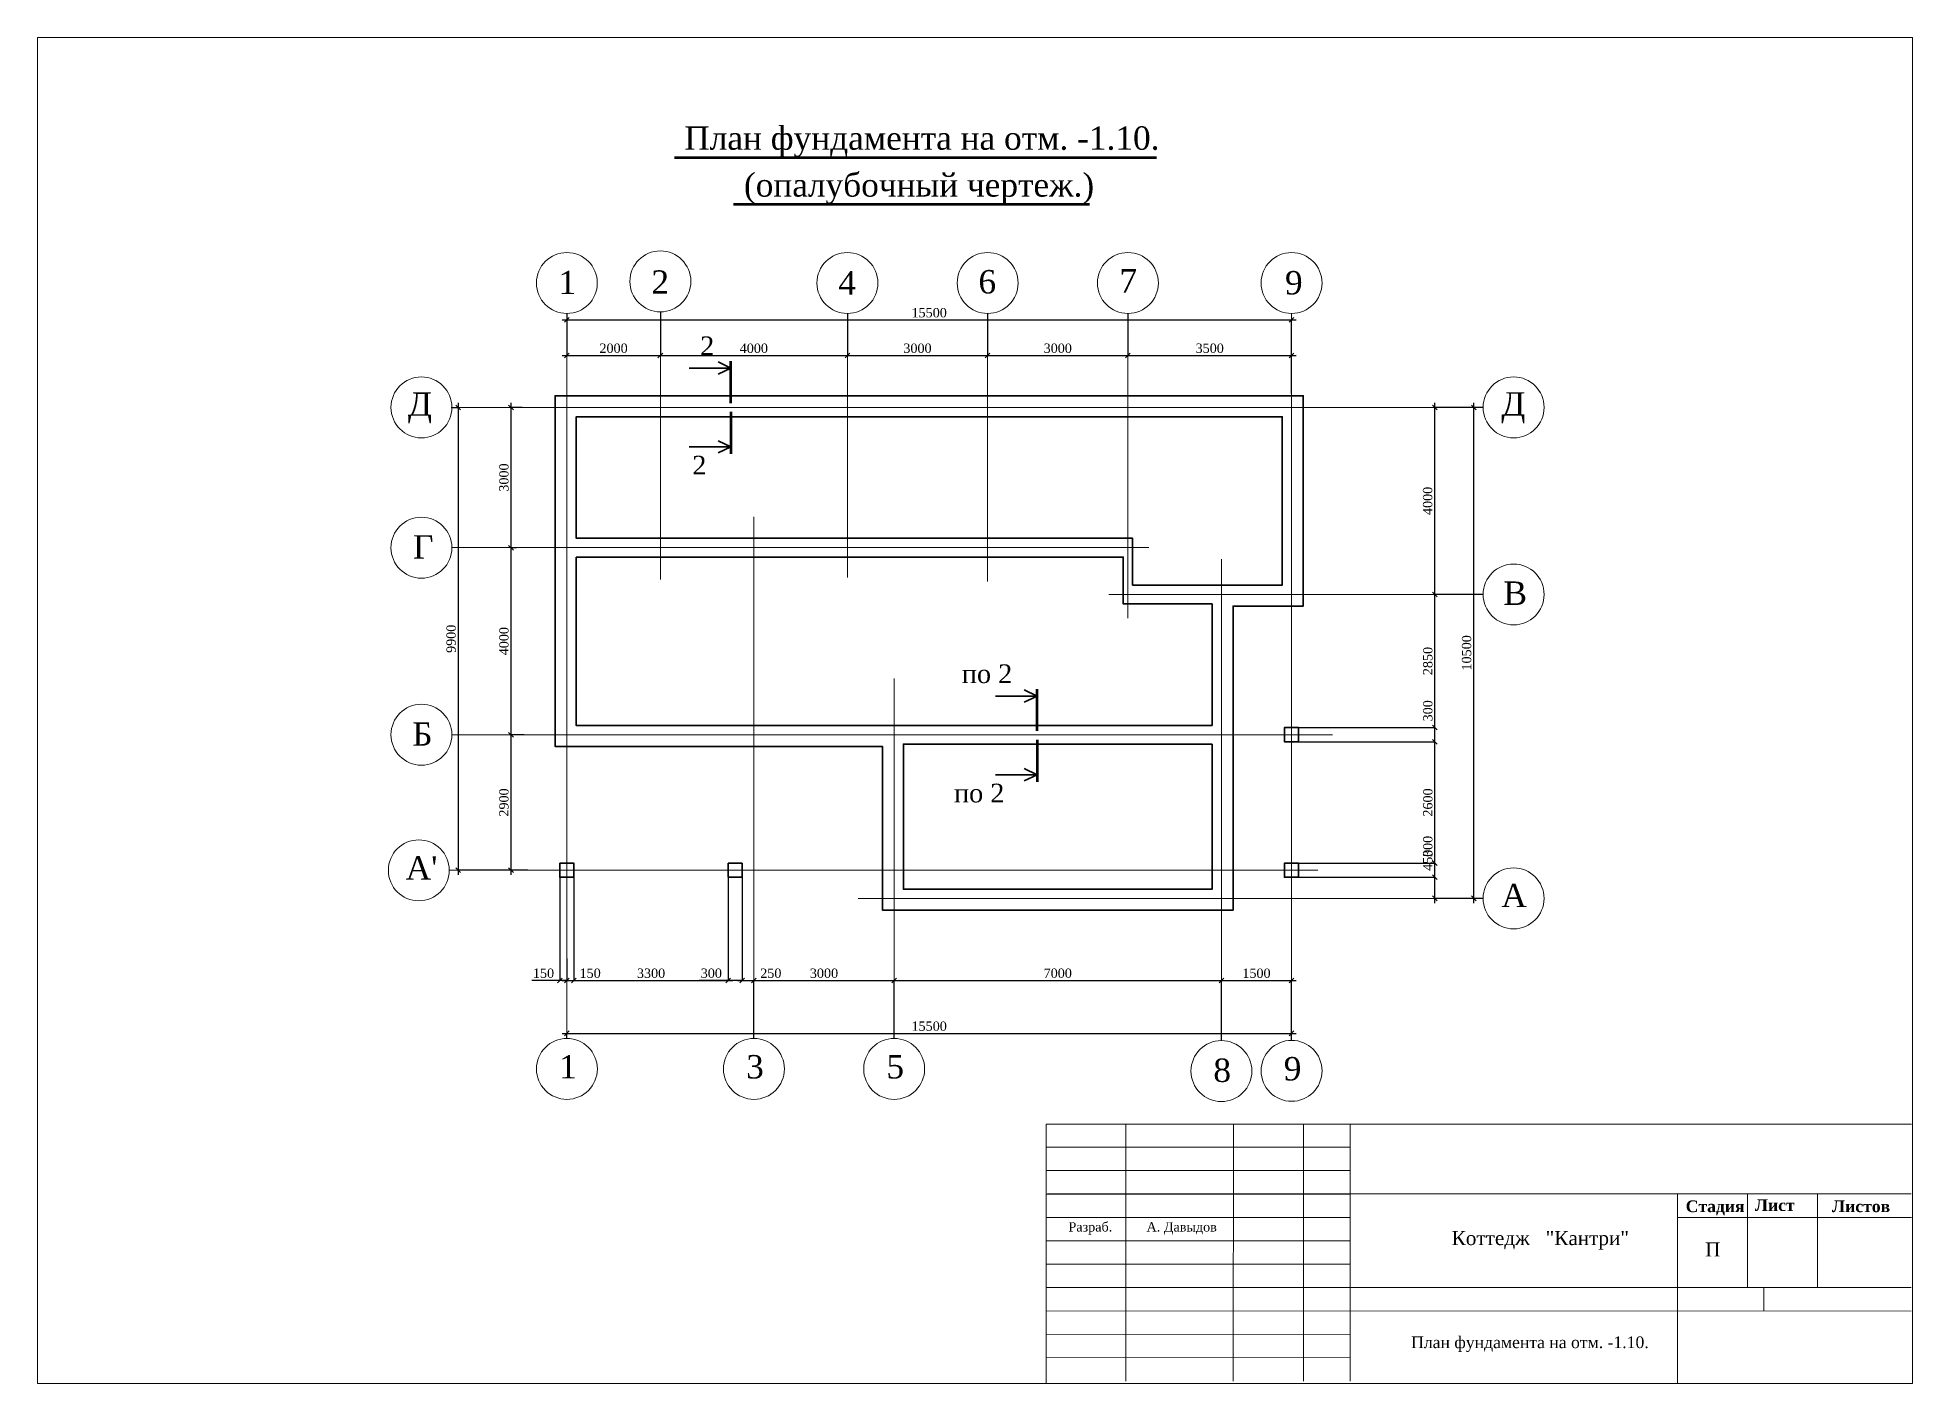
# Model space of a CAD drawing. Extents: x 1526320 to 3332998, y -546296 to 333165.
# Drawn here: x 1887417 to 1927519, y -431258 to -402474 of the extents above; entities that cross this region are included whole.
import ezdxf

# ---------------------------------------------------------------- set-up
doc = ezdxf.new("R2010")
doc.units = 0
doc.header["$LTSCALE"] = 500
doc.header["$MEASUREMENT"] = 0
doc.layers.get('0').update_dxf_attribs({"linetype": 'CONTINUOUS', "lineweight": 0})
doc.layers.add('Для печати', color=250, linetype='CONTINUOUS', lineweight=0)
doc.styles.add('NAKLON', font='TIMESBD.TTF', dxfattribs={"height": 500})
doc.styles.get("Standard").update_dxf_attribs({"font": 'TIMES.TTF', "height": 150})
doc.dimstyles.new('ISO-25', dxfattribs={"dimtxt": 300, "dimasz": 100, "dimexe": 0, "dimexo": 0, "dimgap": 50, "dimtad": 1, "dimdec": 0, "dimrnd": 10, "dimtxsty": 'Standard', "dimblk": 'OBLIQUE', "dimcen": 100, "dimdle": 100, "dimadec": 0, "dimazin": 0, "dimtfac": 1, "dimtdec": 0, "dimtmove": 0, "dimatfit": 3, "dimldrblk": 'OBLIQUE', "dimfxl": 0, "dimarcsym": 0})

msp = doc.modelspace()

# ---------------------------------------------------------------- texts
at = {"layer": 'Для печати', "color": 250, "linetype": 'Continuous', "lineweight": 50, "ltscale": 0.13}
for s, height, p in [('План фундамента на отм. -1.10.', 500, (1901248.6, -404873.9)), ('(опалубочный чертеж.)', 500, (1902526.9, -405876.4)), ('План фундамента на отм. -1.10.', 250, (1916795.5, -430502.2))]:
    msp.add_text(s, height=height, dxfattribs=at).set_placement(p)
at = {"layer": 'Для печати', "color": 250, "linetype": 'Continuous', "lineweight": 9}
for s, height, p in [('6', 500, (1907542, -407946.8)), ('7', 500, (1910558.4, -407927.2)), ('1', 500, (1898562, -407960.6)), ('2', 500, (1900546.9, -407953.1)), ('4', 500, (1904543.7, -407972)), ('9', 500, (1914098, -407967.1)), ('Д', 500, (1895338.5, -410564.1)), ('Г', 500, (1895449.3, -413616.8)), ('Б', 500, (1895431.2, -417619.8)), ("А'", 500, (1895290, -420482.5)), ('Коттедж   "Кантри"', 300, (1917663.5, -428298.6))]:
    msp.add_text(s, height=height, dxfattribs=at).set_placement(p)
at = {"layer": 'Для печати', "color": 250, "linetype": 'Continuous', "lineweight": 50}
for s, p in [('2', (1901589.7, -409267)), ('2', (1901421.4, -411818.8)), ('по 2', (1907186.6, -416279.4)), ('по 2', (1907018.4, -418831.2))]:
    msp.add_text(s, height=400, dxfattribs=at).set_placement(p)
at = {"layer": 'Для печати', "color": 250, "linetype": 'Continuous', "lineweight": 5}
for s, p in [('Д', (1918724.3, -410559.8)), ('В', (1918770.9, -414606.8)), ('А', (1918725.5, -421071))]:
    msp.add_text(s, height=500, dxfattribs=at).set_placement(p)
at = {"layer": 'Для печати', "color": 250, "linetype": 'Continuous', "lineweight": 0}
for s, p in [('1', (1898572.7, -424734.5)), ('3', (1902573, -424734.6)), ('5', (1905572.5, -424734.6)), ('9', (1914072.2, -424776.1)), ('8', (1912565.6, -424810.1))]:
    msp.add_text(s, height=500, dxfattribs=at).set_placement(p)
at = {"layer": 'Для печати', "color": 250, "linetype": 'Continuous', "lineweight": 15, "ltscale": 0.13, "style": 'NAKLON'}
for s, p in [('Стадия', (1922668, -427593.5)), ('Лист', (1924147.5, -427569.2)), ('Листов', (1925796.7, -427593.5))]:
    msp.add_text(s, height=250, dxfattribs=at).set_placement(p)
at = {"layer": 'Для печати', "color": 250, "linetype": 'Continuous', "lineweight": 15}
for s, height, p in [('Разраб.', 200, (1909467.2, -428008.8)), ('А. Давыдов', 200, (1911137.6, -428008.8)), ('П', 300, (1923084, -428542.2))]:
    msp.add_text(s, height=height, dxfattribs=at).set_placement(p)

# ---------------------------------------------------------------- blocks, each defined once
blk = doc.blocks.new('_Oblique')
at = {"color": 0, "linetype": 'ByBlock', "lineweight": -2}
blk.add_line((-0.5, -0.5), (0.5, 0.5), dxfattribs=at)
blk = doc.blocks.new('*D875')
at = {"layer": 'Для печати', "color": 0, "linetype": 'Continuous', "lineweight": -2, "ltscale": 0.13}
for p, q in [((1900738, -408341), (1900738, -409272)), ((1904738, -408377), (1904738, -409272)), ((1900638, -409272), (1904838, -409272))]:
    blk.add_line(p, q, dxfattribs=at)
at = {"layer": 'Для печати', "color": 0, "linetype": 'Continuous', "lineweight": -2, "ltscale": 0.13, "xscale": 100, "yscale": 100, "zscale": 100, "rotation": 180}
blk.add_blockref('_Oblique', (1900738, -409272), dxfattribs=at)
at = {"layer": 'Для печати', "color": 0, "linetype": 'Continuous', "lineweight": -2, "ltscale": 0.13, "xscale": 100, "yscale": 100, "zscale": 100}
blk.add_blockref('_Oblique', (1904738, -409272), dxfattribs=at)
at = {"layer": 'Для печати', "color": 0, "linetype": 'Continuous', "lineweight": 9, "ltscale": 0.13, "insert": (1902738, -409120), "char_height": 200, "attachment_point": 5}
blk.add_mtext('4000', dxfattribs=at)
blk = doc.blocks.new('*D876')
at = {"layer": 'Для печати', "color": 0, "linetype": 'Continuous', "lineweight": -2, "ltscale": 0.13}
for p, q in [((1902638, -422637), (1905838, -422637)), ((1902738, -423878), (1902738, -422637)), ((1905738, -423878), (1905738, -422637))]:
    blk.add_line(p, q, dxfattribs=at)
at = {"layer": 'Для печати', "color": 0, "linetype": 'Continuous', "lineweight": -2, "ltscale": 0.13, "xscale": 100, "yscale": 100, "zscale": 100, "rotation": 180}
blk.add_blockref('_Oblique', (1902738, -422637), dxfattribs=at)
at = {"layer": 'Для печати', "color": 0, "linetype": 'Continuous', "lineweight": -2, "ltscale": 0.13, "xscale": 100, "yscale": 100, "zscale": 100}
blk.add_blockref('_Oblique', (1905738, -422637), dxfattribs=at)
at = {"layer": 'Для печати', "color": 0, "linetype": 'Continuous', "lineweight": 9, "ltscale": 0.13, "insert": (1904238, -422486), "char_height": 200, "attachment_point": 5}
blk.add_mtext('3000', dxfattribs=at)
blk = doc.blocks.new('*D877')
at = {"layer": 'Для печати', "color": 0, "linetype": 'Continuous', "lineweight": -2, "ltscale": 0.13}
for p, q in [((1902489, -420433), (1902489, -422637)), ((1902389, -422637), (1902738, -422637)), ((1902738, -423878), (1902738, -422637)), ((1902738, -422637), (1903364, -422637))]:
    blk.add_line(p, q, dxfattribs=at)
at = {"layer": 'Для печати', "color": 0, "linetype": 'Continuous', "lineweight": -2, "ltscale": 0.13, "xscale": 100, "yscale": 100, "zscale": 100, "rotation": 180}
blk.add_blockref('_Oblique', (1902489, -422637), dxfattribs=at)
at = {"layer": 'Для печати', "color": 0, "linetype": 'Continuous', "lineweight": -2, "ltscale": 0.13, "xscale": 100, "yscale": 100, "zscale": 100}
blk.add_blockref('_Oblique', (1902738, -422637), dxfattribs=at)
at = {"layer": 'Для печати', "color": 0, "linetype": 'Continuous', "lineweight": 9, "ltscale": 0.13, "insert": (1903101, -422486), "char_height": 200, "attachment_point": 5}
blk.add_mtext('250', dxfattribs=at)
blk = doc.blocks.new('*D878')
at = {"layer": 'Для печати', "color": 0, "linetype": 'Continuous', "lineweight": -2, "ltscale": 0.13}
for p, q in [((1898638, -423770), (1914337, -423770)), ((1898738, -423878), (1898738, -423770)), ((1914237, -423919), (1914237, -423770))]:
    blk.add_line(p, q, dxfattribs=at)
at = {"layer": 'Для печати', "color": 0, "linetype": 'Continuous', "lineweight": -2, "ltscale": 0.13, "xscale": 100, "yscale": 100, "zscale": 100, "rotation": 180}
blk.add_blockref('_Oblique', (1898738, -423770), dxfattribs=at)
at = {"layer": 'Для печати', "color": 0, "linetype": 'Continuous', "lineweight": -2, "ltscale": 0.13, "xscale": 100, "yscale": 100, "zscale": 100}
blk.add_blockref('_Oblique', (1914237, -423770), dxfattribs=at)
at = {"layer": 'Для печати', "color": 0, "linetype": 'Continuous', "lineweight": 9, "ltscale": 0.13, "insert": (1906488, -423618), "char_height": 200, "attachment_point": 5}
blk.add_mtext('15500', dxfattribs=at)
blk = doc.blocks.new('*D879')
at = {"layer": 'Для печати', "color": 0, "linetype": 'Continuous', "lineweight": -2, "ltscale": 0.13}
for p, q in [((1898638, -408512), (1914337, -408512)), ((1898738, -408377), (1898738, -408512)), ((1914237, -410085), (1914237, -408512))]:
    blk.add_line(p, q, dxfattribs=at)
at = {"layer": 'Для печати', "color": 0, "linetype": 'Continuous', "lineweight": -2, "ltscale": 0.13, "xscale": 100, "yscale": 100, "zscale": 100, "rotation": 180}
blk.add_blockref('_Oblique', (1898738, -408512), dxfattribs=at)
at = {"layer": 'Для печати', "color": 0, "linetype": 'Continuous', "lineweight": -2, "ltscale": 0.13, "xscale": 100, "yscale": 100, "zscale": 100}
blk.add_blockref('_Oblique', (1914237, -408512), dxfattribs=at)
at = {"layer": 'Для печати', "color": 0, "linetype": 'Continuous', "lineweight": 9, "ltscale": 0.13, "insert": (1906488, -408360), "char_height": 200, "attachment_point": 5}
blk.add_mtext('15500', dxfattribs=at)
blk = doc.blocks.new('*D880')
at = {"layer": 'Для печати', "color": 0, "linetype": 'Continuous', "lineweight": -2, "ltscale": 0.13}
for p, q in [((1898738, -408376), (1898738, -409272)), ((1900738, -408341), (1900738, -409272)), ((1898638, -409272), (1900838, -409272))]:
    blk.add_line(p, q, dxfattribs=at)
at = {"layer": 'Для печати', "color": 0, "linetype": 'Continuous', "lineweight": -2, "ltscale": 0.13, "xscale": 100, "yscale": 100, "zscale": 100, "rotation": 180}
blk.add_blockref('_Oblique', (1898738, -409272), dxfattribs=at)
at = {"layer": 'Для печати', "color": 0, "linetype": 'Continuous', "lineweight": -2, "ltscale": 0.13, "xscale": 100, "yscale": 100, "zscale": 100}
blk.add_blockref('_Oblique', (1900738, -409272), dxfattribs=at)
at = {"layer": 'Для печати', "color": 0, "linetype": 'Continuous', "lineweight": 9, "ltscale": 0.13, "insert": (1899738, -409120), "char_height": 200, "attachment_point": 5}
blk.add_mtext('2000', dxfattribs=at)
blk = doc.blocks.new('*D881')
at = {"layer": 'Для печати', "color": 0, "linetype": 'Continuous', "lineweight": -2, "ltscale": 0.13}
for p, q in [((1897544, -413484), (1897544, -410284)), ((1897785, -410384), (1897544, -410384)), ((1897664, -413384), (1897544, -413384))]:
    blk.add_line(p, q, dxfattribs=at)
at = {"layer": 'Для печати', "color": 0, "linetype": 'Continuous', "lineweight": -2, "ltscale": 0.13, "xscale": 100, "yscale": 100, "zscale": 100}
for p, rotation in [((1897544, -410384), 90), ((1897544, -413384), 270)]:
    blk.add_blockref('_Oblique', p, dxfattribs=dict(at, rotation=rotation))
at = {"layer": 'Для печати', "color": 0, "linetype": 'Continuous', "lineweight": 9, "ltscale": 0.13, "insert": (1897392, -411884), "char_height": 200, "attachment_point": 5, "rotation": 90}
blk.add_mtext('3000', dxfattribs=at)
blk = doc.blocks.new('*D882')
at = {"layer": 'Для печати', "color": 0, "linetype": 'Continuous', "lineweight": -2, "ltscale": 0.13}
for p, q in [((1897544, -417483), (1897544, -413284)), ((1897664, -413384), (1897544, -413384)), ((1897825, -417383), (1897544, -417383))]:
    blk.add_line(p, q, dxfattribs=at)
at = {"layer": 'Для печати', "color": 0, "linetype": 'Continuous', "lineweight": -2, "ltscale": 0.13, "xscale": 100, "yscale": 100, "zscale": 100}
for p, rotation in [((1897544, -413384), 90), ((1897544, -417383), 270)]:
    blk.add_blockref('_Oblique', p, dxfattribs=dict(at, rotation=rotation))
at = {"layer": 'Для печати', "color": 0, "linetype": 'Continuous', "lineweight": 9, "ltscale": 0.13, "insert": (1897392, -415383), "char_height": 200, "attachment_point": 5, "rotation": 90}
blk.add_mtext('4000', dxfattribs=at)
blk = doc.blocks.new('*D883')
at = {"layer": 'Для печати', "color": 0, "linetype": 'Continuous', "lineweight": -2, "ltscale": 0.13}
for p, q in [((1897544, -420383), (1897544, -417283)), ((1897825, -417383), (1897544, -417383)), ((1897745, -420283), (1897544, -420283))]:
    blk.add_line(p, q, dxfattribs=at)
at = {"layer": 'Для печати', "color": 0, "linetype": 'Continuous', "lineweight": -2, "ltscale": 0.13, "xscale": 100, "yscale": 100, "zscale": 100}
for p, rotation in [((1897544, -417383), 90), ((1897544, -420283), 270)]:
    blk.add_blockref('_Oblique', p, dxfattribs=dict(at, rotation=rotation))
at = {"layer": 'Для печати', "color": 0, "linetype": 'Continuous', "lineweight": 9, "ltscale": 0.13, "insert": (1897392, -418833), "char_height": 200, "attachment_point": 5, "rotation": 90}
blk.add_mtext('2900', dxfattribs=at)
blk = doc.blocks.new('*D884')
at = {"layer": 'Для печати', "color": 0, "linetype": 'Continuous', "lineweight": -2, "ltscale": 0.13}
for p, q in [((1902189, -420433), (1902189, -422637)), ((1902489, -420433), (1902489, -422637)), ((1902189, -422637), (1901569, -422637)), ((1902489, -422637), (1902089, -422637))]:
    blk.add_line(p, q, dxfattribs=at)
at = {"layer": 'Для печати', "color": 0, "linetype": 'Continuous', "lineweight": -2, "ltscale": 0.13, "xscale": 100, "yscale": 100, "zscale": 100, "rotation": 180}
blk.add_blockref('_Oblique', (1902189, -422637), dxfattribs=at)
at = {"layer": 'Для печати', "color": 0, "linetype": 'Continuous', "lineweight": -2, "ltscale": 0.13, "xscale": 100, "yscale": 100, "zscale": 100}
blk.add_blockref('_Oblique', (1902489, -422637), dxfattribs=at)
at = {"layer": 'Для печати', "color": 0, "linetype": 'Continuous', "lineweight": 9, "ltscale": 0.13, "insert": (1901829, -422485), "char_height": 200, "attachment_point": 5}
blk.add_mtext('300', dxfattribs=at)
blk = doc.blocks.new('*D885')
at = {"layer": 'Для печати', "color": 0, "linetype": 'Continuous', "lineweight": -2, "ltscale": 0.13}
for p, q in [((1898888, -420433), (1898888, -422637)), ((1902189, -420433), (1902189, -422637)), ((1898788, -422637), (1902289, -422637))]:
    blk.add_line(p, q, dxfattribs=at)
at = {"layer": 'Для печати', "color": 0, "linetype": 'Continuous', "lineweight": -2, "ltscale": 0.13, "xscale": 100, "yscale": 100, "zscale": 100, "rotation": 180}
blk.add_blockref('_Oblique', (1898888, -422637), dxfattribs=at)
at = {"layer": 'Для печати', "color": 0, "linetype": 'Continuous', "lineweight": -2, "ltscale": 0.13, "xscale": 100, "yscale": 100, "zscale": 100}
blk.add_blockref('_Oblique', (1902189, -422637), dxfattribs=at)
at = {"layer": 'Для печати', "color": 0, "linetype": 'Continuous', "lineweight": 9, "ltscale": 0.13, "insert": (1900539, -422486), "char_height": 200, "attachment_point": 5}
blk.add_mtext('3300', dxfattribs=at)
blk = doc.blocks.new('*D886')
at = {"layer": 'Для печати', "color": 0, "linetype": 'Continuous', "lineweight": -2, "ltscale": 0.13}
for p, q in [((1898888, -420433), (1898888, -422637)), ((1898738, -422169), (1898738, -422637)), ((1898638, -422637), (1898888, -422637)), ((1898888, -422637), (1899486, -422637))]:
    blk.add_line(p, q, dxfattribs=at)
at = {"layer": 'Для печати', "color": 0, "linetype": 'Continuous', "lineweight": -2, "ltscale": 0.13, "xscale": 100, "yscale": 100, "zscale": 100, "rotation": 180}
blk.add_blockref('_Oblique', (1898738, -422637), dxfattribs=at)
at = {"layer": 'Для печати', "color": 0, "linetype": 'Continuous', "lineweight": -2, "ltscale": 0.13, "xscale": 100, "yscale": 100, "zscale": 100}
blk.add_blockref('_Oblique', (1898888, -422637), dxfattribs=at)
at = {"layer": 'Для печати', "color": 0, "linetype": 'Continuous', "lineweight": 9, "ltscale": 0.13, "insert": (1899237, -422486), "char_height": 200, "attachment_point": 5}
blk.add_mtext('150', dxfattribs=at)
blk = doc.blocks.new('*D887')
at = {"layer": 'Для печати', "color": 0, "linetype": 'Continuous', "lineweight": -2, "ltscale": 0.13}
for p, q in [((1898588, -420433), (1898588, -422637)), ((1898738, -422169), (1898738, -422637)), ((1898588, -422637), (1897990, -422637)), ((1898738, -422637), (1898488, -422637))]:
    blk.add_line(p, q, dxfattribs=at)
at = {"layer": 'Для печати', "color": 0, "linetype": 'Continuous', "lineweight": -2, "ltscale": 0.13, "xscale": 100, "yscale": 100, "zscale": 100, "rotation": 180}
blk.add_blockref('_Oblique', (1898588, -422637), dxfattribs=at)
at = {"layer": 'Для печати', "color": 0, "linetype": 'Continuous', "lineweight": -2, "ltscale": 0.13, "xscale": 100, "yscale": 100, "zscale": 100}
blk.add_blockref('_Oblique', (1898738, -422637), dxfattribs=at)
at = {"layer": 'Для печати', "color": 0, "linetype": 'Continuous', "lineweight": 9, "ltscale": 0.13, "insert": (1898239, -422486), "char_height": 200, "attachment_point": 5}
blk.add_mtext('150', dxfattribs=at)
blk = doc.blocks.new('*D888')
at = {"layer": 'Для печати', "color": 0, "linetype": 'Continuous', "lineweight": -2, "ltscale": 0.13}
for p, q in [((1896281, -410384), (1896416, -410384)), ((1896416, -410284), (1896416, -420383)), ((1897907, -420283), (1896416, -420283))]:
    blk.add_line(p, q, dxfattribs=at)
at = {"layer": 'Для печати', "color": 0, "linetype": 'Continuous', "lineweight": -2, "ltscale": 0.13, "xscale": 100, "yscale": 100, "zscale": 100}
for p, rotation in [((1896416, -410384), 90), ((1896416, -420283), 270)]:
    blk.add_blockref('_Oblique', p, dxfattribs=dict(at, rotation=rotation))
at = {"layer": 'Для печати', "color": 0, "linetype": 'Continuous', "lineweight": 9, "ltscale": 0.13, "insert": (1896264, -415333), "char_height": 200, "attachment_point": 5, "rotation": 90}
blk.add_mtext('9900', dxfattribs=at)
blk = doc.blocks.new('*D863')
at = {"layer": 'Для печати', "color": 0, "linetype": 'Continuous', "lineweight": -2, "ltscale": 0.13}
for p, q in [((1910738, -408376), (1910738, -409272)), ((1910638, -409272), (1914337, -409272)), ((1914237, -410085), (1914237, -409272))]:
    blk.add_line(p, q, dxfattribs=at)
at = {"layer": 'Для печати', "color": 0, "linetype": 'Continuous', "lineweight": -2, "ltscale": 0.13, "xscale": 100, "yscale": 100, "zscale": 100, "rotation": 180}
blk.add_blockref('_Oblique', (1910738, -409272), dxfattribs=at)
at = {"layer": 'Для печати', "color": 0, "linetype": 'Continuous', "lineweight": -2, "ltscale": 0.13, "xscale": 100, "yscale": 100, "zscale": 100}
blk.add_blockref('_Oblique', (1914237, -409272), dxfattribs=at)
at = {"layer": 'Для печати', "color": 0, "linetype": 'Continuous', "lineweight": 9, "ltscale": 0.13, "insert": (1912488, -409120), "char_height": 200, "attachment_point": 5}
blk.add_mtext('3500', dxfattribs=at)
blk = doc.blocks.new('*D864')
at = {"layer": 'Для печати', "color": 0, "linetype": 'Continuous', "lineweight": -2, "ltscale": 0.13}
for p, q in [((1907738, -408377), (1907738, -409272)), ((1910738, -408376), (1910738, -409272)), ((1907638, -409272), (1910838, -409272))]:
    blk.add_line(p, q, dxfattribs=at)
at = {"layer": 'Для печати', "color": 0, "linetype": 'Continuous', "lineweight": -2, "ltscale": 0.13, "xscale": 100, "yscale": 100, "zscale": 100, "rotation": 180}
blk.add_blockref('_Oblique', (1907738, -409272), dxfattribs=at)
at = {"layer": 'Для печати', "color": 0, "linetype": 'Continuous', "lineweight": -2, "ltscale": 0.13, "xscale": 100, "yscale": 100, "zscale": 100}
blk.add_blockref('_Oblique', (1910738, -409272), dxfattribs=at)
at = {"layer": 'Для печати', "color": 0, "linetype": 'Continuous', "lineweight": 9, "ltscale": 0.13, "insert": (1909238, -409120), "char_height": 200, "attachment_point": 5}
blk.add_mtext('3000', dxfattribs=at)
blk = doc.blocks.new('*D865')
at = {"layer": 'Для печати', "color": 0, "linetype": 'Continuous', "lineweight": -2, "ltscale": 0.13}
for p, q in [((1904738, -408377), (1904738, -409272)), ((1907738, -408377), (1907738, -409272)), ((1904638, -409272), (1907838, -409272))]:
    blk.add_line(p, q, dxfattribs=at)
at = {"layer": 'Для печати', "color": 0, "linetype": 'Continuous', "lineweight": -2, "ltscale": 0.13, "xscale": 100, "yscale": 100, "zscale": 100, "rotation": 180}
blk.add_blockref('_Oblique', (1904738, -409272), dxfattribs=at)
at = {"layer": 'Для печати', "color": 0, "linetype": 'Continuous', "lineweight": -2, "ltscale": 0.13, "xscale": 100, "yscale": 100, "zscale": 100}
blk.add_blockref('_Oblique', (1907738, -409272), dxfattribs=at)
at = {"layer": 'Для печати', "color": 0, "linetype": 'Continuous', "lineweight": 9, "ltscale": 0.13, "insert": (1906238, -409120), "char_height": 200, "attachment_point": 5}
blk.add_mtext('3000', dxfattribs=at)
blk = doc.blocks.new('*D866')
at = {"layer": 'Для печати', "color": 0, "linetype": 'Continuous', "lineweight": -2, "ltscale": 0.13}
for p, q in [((1912638, -422637), (1914337, -422637)), ((1912738, -423924), (1912738, -422637)), ((1914237, -423919), (1914237, -422637))]:
    blk.add_line(p, q, dxfattribs=at)
at = {"layer": 'Для печати', "color": 0, "linetype": 'Continuous', "lineweight": -2, "ltscale": 0.13, "xscale": 100, "yscale": 100, "zscale": 100, "rotation": 180}
blk.add_blockref('_Oblique', (1912738, -422637), dxfattribs=at)
at = {"layer": 'Для печати', "color": 0, "linetype": 'Continuous', "lineweight": -2, "ltscale": 0.13, "xscale": 100, "yscale": 100, "zscale": 100}
blk.add_blockref('_Oblique', (1914237, -422637), dxfattribs=at)
at = {"layer": 'Для печати', "color": 0, "linetype": 'Continuous', "lineweight": 9, "ltscale": 0.13, "insert": (1913488, -422486), "char_height": 200, "attachment_point": 5}
blk.add_mtext('1500', dxfattribs=at)
blk = doc.blocks.new('*D867')
at = {"layer": 'Для печати', "color": 0, "linetype": 'Continuous', "lineweight": -2, "ltscale": 0.13}
for p, q in [((1905638, -422637), (1912838, -422637)), ((1905738, -423878), (1905738, -422637)), ((1912738, -423924), (1912738, -422637))]:
    blk.add_line(p, q, dxfattribs=at)
at = {"layer": 'Для печати', "color": 0, "linetype": 'Continuous', "lineweight": -2, "ltscale": 0.13, "xscale": 100, "yscale": 100, "zscale": 100, "rotation": 180}
blk.add_blockref('_Oblique', (1905738, -422637), dxfattribs=at)
at = {"layer": 'Для печати', "color": 0, "linetype": 'Continuous', "lineweight": -2, "ltscale": 0.13, "xscale": 100, "yscale": 100, "zscale": 100}
blk.add_blockref('_Oblique', (1912738, -422637), dxfattribs=at)
at = {"layer": 'Для печати', "color": 0, "linetype": 'Continuous', "lineweight": 9, "ltscale": 0.13, "insert": (1909238, -422485), "char_height": 200, "attachment_point": 5}
blk.add_mtext('7000', dxfattribs=at)
blk = doc.blocks.new('*D868')
at = {"layer": 'Для печати', "color": 0, "linetype": 'Continuous', "lineweight": -2, "ltscale": 0.13}
for p, q in [((1917305, -417333), (1917305, -414283)), ((1918336, -414383), (1917305, -414383)), ((1914387, -417233), (1917305, -417233))]:
    blk.add_line(p, q, dxfattribs=at)
at = {"layer": 'Для печати', "color": 0, "linetype": 'Continuous', "lineweight": -2, "ltscale": 0.13, "xscale": 100, "yscale": 100, "zscale": 100}
for p, rotation in [((1917305, -414383), 90), ((1917305, -417233), 270)]:
    blk.add_blockref('_Oblique', p, dxfattribs=dict(at, rotation=rotation))
at = {"layer": 'Для печати', "color": 0, "linetype": 'Continuous', "lineweight": 9, "ltscale": 0.13, "insert": (1917153, -415808), "char_height": 200, "attachment_point": 5, "rotation": 90}
blk.add_mtext('2850', dxfattribs=at)
blk = doc.blocks.new('*D869')
at = {"layer": 'Для печати', "color": 0, "linetype": 'Continuous', "lineweight": -2, "ltscale": 0.13}
for p, q in [((1917305, -417233), (1917305, -416612)), ((1914387, -417233), (1917305, -417233)), ((1917305, -417633), (1917305, -417233)), ((1914387, -417533), (1917305, -417533))]:
    blk.add_line(p, q, dxfattribs=at)
at = {"layer": 'Для печати', "color": 0, "linetype": 'Continuous', "lineweight": -2, "ltscale": 0.13, "xscale": 100, "yscale": 100, "zscale": 100}
for p, rotation in [((1917305, -417233), 90), ((1917305, -417533), 270)]:
    blk.add_blockref('_Oblique', p, dxfattribs=dict(at, rotation=rotation))
at = {"layer": 'Для печати', "color": 0, "linetype": 'Continuous', "lineweight": 9, "ltscale": 0.13, "insert": (1917153, -416873), "char_height": 200, "attachment_point": 5, "rotation": 90}
blk.add_mtext('300', dxfattribs=at)
blk = doc.blocks.new('*D870')
at = {"layer": 'Для печати', "color": 0, "linetype": 'Continuous', "lineweight": -2, "ltscale": 0.13}
for p, q in [((1917305, -420233), (1917305, -417433)), ((1914387, -417533), (1917305, -417533)), ((1914387, -420133), (1917305, -420133))]:
    blk.add_line(p, q, dxfattribs=at)
at = {"layer": 'Для печати', "color": 0, "linetype": 'Continuous', "lineweight": -2, "ltscale": 0.13, "xscale": 100, "yscale": 100, "zscale": 100}
for p, rotation in [((1917305, -417533), 90), ((1917305, -420133), 270)]:
    blk.add_blockref('_Oblique', p, dxfattribs=dict(at, rotation=rotation))
at = {"layer": 'Для печати', "color": 0, "linetype": 'Continuous', "lineweight": 9, "ltscale": 0.13, "insert": (1917153, -418833), "char_height": 200, "attachment_point": 5, "rotation": 90}
blk.add_mtext('2600', dxfattribs=at)
blk = doc.blocks.new('*D871')
at = {"layer": 'Для печати', "color": 0, "linetype": 'Continuous', "lineweight": -2, "ltscale": 0.13}
for p, q in [((1917305, -420133), (1917305, -419512)), ((1914387, -420133), (1917305, -420133)), ((1917305, -420533), (1917305, -420133)), ((1914387, -420433), (1917305, -420433))]:
    blk.add_line(p, q, dxfattribs=at)
at = {"layer": 'Для печати', "color": 0, "linetype": 'Continuous', "lineweight": -2, "ltscale": 0.13, "xscale": 100, "yscale": 100, "zscale": 100}
for p, rotation in [((1917305, -420133), 90), ((1917305, -420433), 270)]:
    blk.add_blockref('_Oblique', p, dxfattribs=dict(at, rotation=rotation))
at = {"layer": 'Для печати', "color": 0, "linetype": 'Continuous', "lineweight": 9, "ltscale": 0.13, "insert": (1917153, -419773), "char_height": 200, "attachment_point": 5, "rotation": 90}
blk.add_mtext('300', dxfattribs=at)
blk = doc.blocks.new('*D872')
at = {"layer": 'Для печати', "color": 0, "linetype": 'Continuous', "lineweight": -2, "ltscale": 0.13}
for p, q in [((1917305, -420433), (1917305, -419805)), ((1914387, -420433), (1917305, -420433)), ((1917305, -420983), (1917305, -420433)), ((1918335, -420883), (1917305, -420883))]:
    blk.add_line(p, q, dxfattribs=at)
at = {"layer": 'Для печати', "color": 0, "linetype": 'Continuous', "lineweight": -2, "ltscale": 0.13, "xscale": 100, "yscale": 100, "zscale": 100}
for p, rotation in [((1917305, -420433), 90), ((1917305, -420883), 270)]:
    blk.add_blockref('_Oblique', p, dxfattribs=dict(at, rotation=rotation))
at = {"layer": 'Для печати', "color": 0, "linetype": 'Continuous', "lineweight": 9, "ltscale": 0.13, "insert": (1917153, -420069), "char_height": 200, "attachment_point": 5, "rotation": 90}
blk.add_mtext('450', dxfattribs=at)
blk = doc.blocks.new('*D873')
at = {"layer": 'Для печати', "color": 0, "linetype": 'Continuous', "lineweight": -2, "ltscale": 0.13}
for p, q in [((1917302, -414483), (1917302, -410284)), ((1918336, -410384), (1917302, -410384)), ((1918336, -414383), (1917302, -414383))]:
    blk.add_line(p, q, dxfattribs=at)
at = {"layer": 'Для печати', "color": 0, "linetype": 'Continuous', "lineweight": -2, "ltscale": 0.13, "xscale": 100, "yscale": 100, "zscale": 100}
for p, rotation in [((1917302, -410384), 90), ((1917302, -414383), 270)]:
    blk.add_blockref('_Oblique', p, dxfattribs=dict(at, rotation=rotation))
at = {"layer": 'Для печати', "color": 0, "linetype": 'Continuous', "lineweight": 9, "ltscale": 0.13, "insert": (1917150, -412384), "char_height": 200, "attachment_point": 5, "rotation": 90}
blk.add_mtext('4000', dxfattribs=at)
blk = doc.blocks.new('*D874')
at = {"layer": 'Для печати', "color": 0, "linetype": 'Continuous', "lineweight": -2, "ltscale": 0.13}
for p, q in [((1918134, -420983), (1918134, -410284)), ((1918336, -410384), (1918134, -410384)), ((1918335, -420883), (1918134, -420883))]:
    blk.add_line(p, q, dxfattribs=at)
at = {"layer": 'Для печати', "color": 0, "linetype": 'Continuous', "lineweight": -2, "ltscale": 0.13, "xscale": 100, "yscale": 100, "zscale": 100}
for p, rotation in [((1918134, -410384), 90), ((1918134, -420883), 270)]:
    blk.add_blockref('_Oblique', p, dxfattribs=dict(at, rotation=rotation))
at = {"layer": 'Для печати', "color": 0, "linetype": 'Continuous', "lineweight": 9, "ltscale": 0.13, "insert": (1917983, -415633), "char_height": 200, "attachment_point": 5, "rotation": 90}
blk.add_mtext('10500', dxfattribs=at)

# ---------------------------------------------------------------- dimensions: what is measured, and where the dimension line sits
at = {"layer": 'Для печати', "color": 250, "linetype": 'Continuous', "lineweight": 9}
dim = msp.add_linear_dim(base=(1914237.5, -408511.8), p1=(1898738.1, -408376.6), p2=(1914237.5, -410085.5), dimstyle='ISO-25', dxfattribs=at)
dim.commit()
dim.dimension.update_dxf_attribs({"geometry": '*D879', "text_midpoint": (1906487.8, -408360.1)})
at = {"layer": 'Для печати', "color": 250, "linetype": 'Continuous', "lineweight": 9, "ltscale": 0.13}
for base, p1, p2, picture, middle in [((1900738.4, -409271.7), (1898738.4, -408376.4), (1900738.4, -408341.4), '*D880', (1899738.4, -409119.9)), ((1904738.5, -409271.7), (1900738.4, -408341.4), (1904738.5, -408376.6), '*D875', (1902738.4, -409119.9)), ((1907737.9965, -409271.657), (1904738.4648, -408376.6448), (1907737.9965, -408376.5489), '*D865', (1906238.2307, -409119.9267)), ((1910737.5395, -409271.657), (1907737.9965, -408376.5489), (1910737.5395, -408376.4919), '*D864', (1909237.768, -409119.9267)), ((1914237.5, -409271.7), (1910737.5, -408376.5), (1914237.5, -410085.5), '*D863', (1912487.5, -409119.9)), ((1898888.2, -422637.4), (1898738.4, -422168.8), (1898888.2, -420432.9), '*D886', (1899237.1, -422485.7)), ((1902189.4, -422637.4), (1898888.2, -420432.9), (1902189.4, -420432.9), '*D885', (1900538.8, -422485.7)), ((1902738.3, -422637.4), (1902489.4, -420432.9), (1902738.3, -423877.7), '*D877', (1903101.3, -422485.7)), ((1905737.8168, -422637.4456), (1902738.2637, -423877.7241), (1905737.8168, -423877.7189), '*D876', (1904238.0403, -422485.7152)), ((1912737.8, -422637.4), (1905737.8, -423877.7), (1912737.8, -423924.4), '*D867', (1909237.8, -422485.4)), ((1914237.5, -422637.4), (1912737.8, -423924.4), (1914237.5, -423919.3), '*D866', (1913487.7, -422485.7)), ((1914237.5, -423769.9), (1898738.4, -423877.7), (1914237.5, -423919.3), '*D878', (1906487.9, -423618.2))]:
    dim = msp.add_linear_dim(base=base, p1=p1, p2=p2, dimstyle='ISO-25', dxfattribs=at)
    dim.commit()
    dim.dimension.update_dxf_attribs({"geometry": picture, "text_midpoint": middle})
at = {"layer": 'Для печати', "color": 250, "linetype": 'Continuous', "lineweight": 9}
dim = msp.add_linear_dim(base=(1896416.1366, -420283.1231), p1=(1896280.9617, -410383.6192), p2=(1897906.917, -420283.1231), angle=270, dimstyle='ISO-25', dxfattribs=at)
dim.commit()
dim.dimension.update_dxf_attribs({"geometry": '*D888', "text_midpoint": (1896264.1178, -415333.3712)})
at = {"layer": 'Для печати', "color": 250, "linetype": 'Continuous', "lineweight": 9, "ltscale": 0.13}
for base, p1, p2, picture, middle in [((1897544.1, -410383.6), (1897664.4, -413383.5), (1897784.7, -410383.6), '*D881', (1897392.4, -411883.6)), ((1917301.9, -410383.7), (1918335.7, -414383.5), (1918335.7, -410383.7), '*D873', (1917150.2, -412383.6)), ((1918134.4246, -410383.6823), (1918334.6512, -420883.2287), (1918335.7072, -410383.6823), '*D874', (1917982.6943, -415633.4555)), ((1897544.1119, -413383.5187), (1897824.8329, -417383.0212), (1897664.4202, -413383.5187), '*D882', (1897392.3815, -415383.2699)), ((1917304.8, -414383.5), (1914387.2, -417232.8), (1918335.7, -414383.5), '*D868', (1917153.1, -415808.1)), ((1917304.8, -417232.8), (1914387.2, -417532.8), (1914387.2, -417232.8), '*D869', (1917153.1, -416872.5)), ((1897544.1, -417383), (1897744.6, -420283.1), (1897824.8, -417383), '*D883', (1897392.1, -418833.1)), ((1917304.8, -417532.8), (1914387.2, -420132.9), (1914387.2, -417532.8), '*D870', (1917153.1, -418832.8)), ((1917304.8, -420132.9), (1914387.2, -420432.9), (1914387.2, -420132.9), '*D871', (1917153.1, -419772.6)), ((1917304.8, -420432.9), (1918334.7, -420883.2), (1914387.2, -420432.9), '*D872', (1917153.1, -420069))]:
    dim = msp.add_linear_dim(base=base, p1=p1, p2=p2, angle=270, dimstyle='ISO-25', dxfattribs=at)
    dim.commit()
    dim.dimension.update_dxf_attribs({"geometry": picture, "text_midpoint": middle})
for base, p1, p2, picture, middle in [((1898738.4, -422637.4), (1898588.1, -420432.9), (1898738.4, -422168.8), '*D887', (1898239.2, -422637.4)), ((1902489.4, -422637.1), (1902189.4, -420432.9), (1902489.4, -420432.9), '*D884', (1901829.2, -422637.1))]:
    dim = msp.add_linear_dim(base=base, p1=p1, p2=p2, dimstyle='ISO-25', dxfattribs=at)
    dim.commit()
    dim.dimension.update_dxf_attribs({"geometry": picture, "text_midpoint": middle, "dimtype": 160})

# ---------------------------------------------------------------- linework, layer by layer
at = {"layer": 'Для печати', "color": 250, "linetype": 'Continuous', "lineweight": 50, "ltscale": 0.13}
for p, q in [((1911353.3, -405045.2), (1901042.8, -405045.2)), ((1909918.9, -406047.7), (1902301.6, -406047.7))]:
    msp.add_line(p, q, dxfattribs=at)
at = {"layer": 'Для печати', "color": 250, "linetype": 'Continuous', "lineweight": 9}
for p, q in [((1898738.1, -410085.5), (1898738.1, -408376.6)), ((1898738.4, -423024.9), (1898738.4, -408376.4)), ((1900738.4, -414061.2), (1900738.4, -408341.4)), ((1904738.5, -414019.4), (1904738.5, -408376.6)), ((1907738, -414106.3), (1907738, -408376.5)), ((1910737.5, -414894.3), (1910737.5, -408376.5)), ((1914237.5, -410085.5), (1914237.7, -408376.6)), ((1914237.5, -408378.1), (1914237.5, -423919.3)), ((1916629, -410383.6), (1896265.2, -410383.6)), ((1902738.3, -412726.1), (1902738.3, -423877.7)), ((1911187.4, -413383.5), (1896281, -413383.5)), ((1912737.8, -413632.6), (1912737.8, -423924.4)), ((1905737.8, -416182.3), (1905737.8, -423877.7)), ((1915117, -417383), (1896281, -417383)), ((1914797.4, -420283.1), (1896225.1, -420283.1)), ((1898738.4, -422168.8), (1898738.4, -423877.7))]:
    msp.add_line(p, q, dxfattribs=at)
at = {"layer": 'Для печати', "color": 250, "linetype": 'Continuous', "lineweight": 30}
for p, q in [((1902249, -409544), (1901975.4, -409413)), ((1902249, -409544), (1901357.3, -409544)), ((1902249, -409544), (1901975.4, -409675)), ((1902249, -411228.1), (1901357.3, -411228.1)), ((1902249, -411228.1), (1901975.4, -411097.1)), ((1902249, -411228.1), (1901975.4, -411359.1)), ((1908796.6, -416556.5), (1907905, -416556.5)), ((1908796.7, -416556.5), (1908523, -416425.5)), ((1908796.7, -416556.5), (1908523, -416687.5)), ((1908796.6, -418240.6), (1907905, -418240.6)), ((1908796.7, -418240.5), (1908523, -418109.6)), ((1908796.7, -418240.6), (1908523, -418371.5))]:
    msp.add_line(p, q, dxfattribs=at)
at = {"layer": 'Для печати', "color": 250, "linetype": 'Continuous', "lineweight": 50}
for p, q in [((1902249, -410291.4), (1902249, -409396)), ((1902249, -410480.8), (1902249, -411376.2)), ((1908796.7, -417303.8), (1908796.7, -416408.4)), ((1908796.7, -417493.2), (1908796.7, -418388.6))]:
    msp.add_line(p, q, dxfattribs=at)
at = {"layer": 'Для печати', "color": 250, "linetype": 'Continuous', "lineweight": 5}
for p, q in [((1916626.8, -410383.7), (1918335.7, -410383.7)), ((1910328.7, -414383.5), (1918335.7, -414383.5)), ((1904970.1, -420883.2), (1918334.7, -420883.2))]:
    msp.add_line(p, q, dxfattribs=at)
at = {"layer": 'Для печати', "color": 250, "linetype": 'Continuous', "lineweight": 15, "ltscale": 0.13}
for p, q in [((1908993.2, -431247.3), (1908993.2, -425710.2)), ((1908993.2, -425710.2), (1927495.2, -425710.2)), ((1915487.4, -426701.5), (1908996, -426701.5)), ((1909018.4, -427205.4), (1927489.5, -427205.4)), ((1922495.7, -427204.5), (1922495.7, -431258.4)), ((1923992.3, -427204.5), (1923992.3, -429202.3)), ((1925488.9, -427204.5), (1925488.9, -429202.3)), ((1909005.9, -428208.4), (1915493.7, -428208.4)), ((1915494.8, -429202.5), (1922488.6, -429202.5)), ((1922488.6, -429202.5), (1927489.2, -429202.5)), ((1924337.7, -429202.3), (1924337.7, -429705.4))]:
    msp.add_line(p, q, dxfattribs=at)
at = {"layer": 'Для печати', "color": 250, "linetype": 'Continuous', "lineweight": 15}
for p, q in [((1910692.9, -431206.3), (1910693.8, -425706.3)), ((1912992.9, -431206.7), (1912993.8, -425706.7)), ((1914492.9, -431206.9), (1914493.8, -425706.9)), ((1915492.9, -431207.1), (1915493.8, -425707.1)), ((1908993.7, -426206), (1915493.7, -426207.1)), ((1908993.5, -427206), (1915493.5, -427207.1)), ((1908993.4, -427706), (1915493.4, -427707.1)), ((1922495.4, -427709), (1927495.4, -427709.9)), ((1908993.3, -428706), (1915493.3, -428707.1)), ((1908993.2, -429206), (1915493.2, -429207.1)), ((1908993.1, -429706), (1927493.1, -429709.1)), ((1908993, -430206), (1915493, -430207.1)), ((1908992.9, -430706), (1915492.9, -430707.1))]:
    msp.add_line(p, q, dxfattribs=at)
at = {"layer": 'Для печати', "color": 250, "linetype": 'Continuous', "lineweight": 0, "ltscale": 0.13}
msp.add_lwpolyline([(1927519.3, -431256.7), (1887416.7, -431256.7), (1887416.7, -402473.6), (1927519.3, -402473.6)], close=True, dxfattribs=at)
at = {"layer": 'Для печати', "color": 250, "linetype": 'Continuous', "lineweight": 30, "ltscale": 0.13}
for points in [[(1898637.7, -410133.7), (1898487.9, -410133.7), (1898487.9, -417633.3), (1905488.2, -417633.3), (1905488.2, -421133.2), (1912988, -421133.2), (1912988, -414633), (1914488.1, -414633), (1914488.1, -410133.4), (1898637.7, -410133.8)], [(1898987.9, -410584), (1898938.6, -410584), (1898938.6, -413183.6), (1910838.4, -413183.6), (1910838.4, -414184), (1914038, -414184), (1914038, -410584), (1898938.6, -410584)], [(1898937.5, -413585.1), (1910638, -413585.1), (1910638, -414585.2), (1912538.1, -414585.2), (1912538.1, -417184.8), (1898937.7, -417184.8), (1898937.5, -413584.9)]]:
    msp.add_lwpolyline(points, dxfattribs=at)
for points in [[(1914387.2, -417232.8), (1914087.2, -417232.8), (1914087.2, -417532.8), (1914387.2, -417532.8)], [(1912538.1, -417583.4), (1905938.1, -417583.4), (1905938.1, -420687), (1912537.7, -420687)], [(1898588.1, -420132.9), (1898888.2, -420132.9), (1898888.2, -420432.9), (1898588.1, -420432.9)], [(1902489.4, -420132.9), (1902189.4, -420132.9), (1902189.4, -420432.9), (1902489.4, -420432.9)], [(1914387.2, -420132.9), (1914087.2, -420132.9), (1914087.2, -420432.9), (1914387.2, -420432.9)]]:
    msp.add_lwpolyline(points, close=True, dxfattribs=at)
at = {"layer": 'Для печати', "color": 250, "linetype": 'Continuous', "lineweight": 9}
for centre in [(1900739.1, -407688.8), (1898738.9, -407724), (1904739.2, -407724), (1907738.7, -407723.9), (1910738.3, -407723.9), (1914238.5, -407724), (1895628.3, -410384.3), (1895628.3, -413384.7), (1895628.3, -417384.2), (1895572.4, -420284.3), (1912739, -424577.1)]:
    msp.add_circle(centre, 651.5, dxfattribs=at)
at = {"layer": 'Для печати', "color": 250, "linetype": 'Continuous', "lineweight": 5}
for centre in [(1918988.3, -410384.4), (1918988.4, -414384.6), (1918987.3, -420884.4)]:
    msp.add_circle(centre, 651.5, dxfattribs=at)
at = {"layer": 'Для печати', "color": 250, "linetype": 'Continuous', "lineweight": 0}
for centre in [(1898739.1, -424530.3), (1902739.4, -424530.4), (1905739, -424530.3), (1914238.6, -424571.9)]:
    msp.add_circle(centre, 651.5, dxfattribs=at)

msp.set_redraw_order([(e.dxf.handle, doc.entitydb.next_handle()) for e in msp.query("TEXT MTEXT ATTDEF DIMENSION ARC_DIMENSION")])  # texts and dimensions are drawn at this point

doc.saveas('drawing.dxf')
